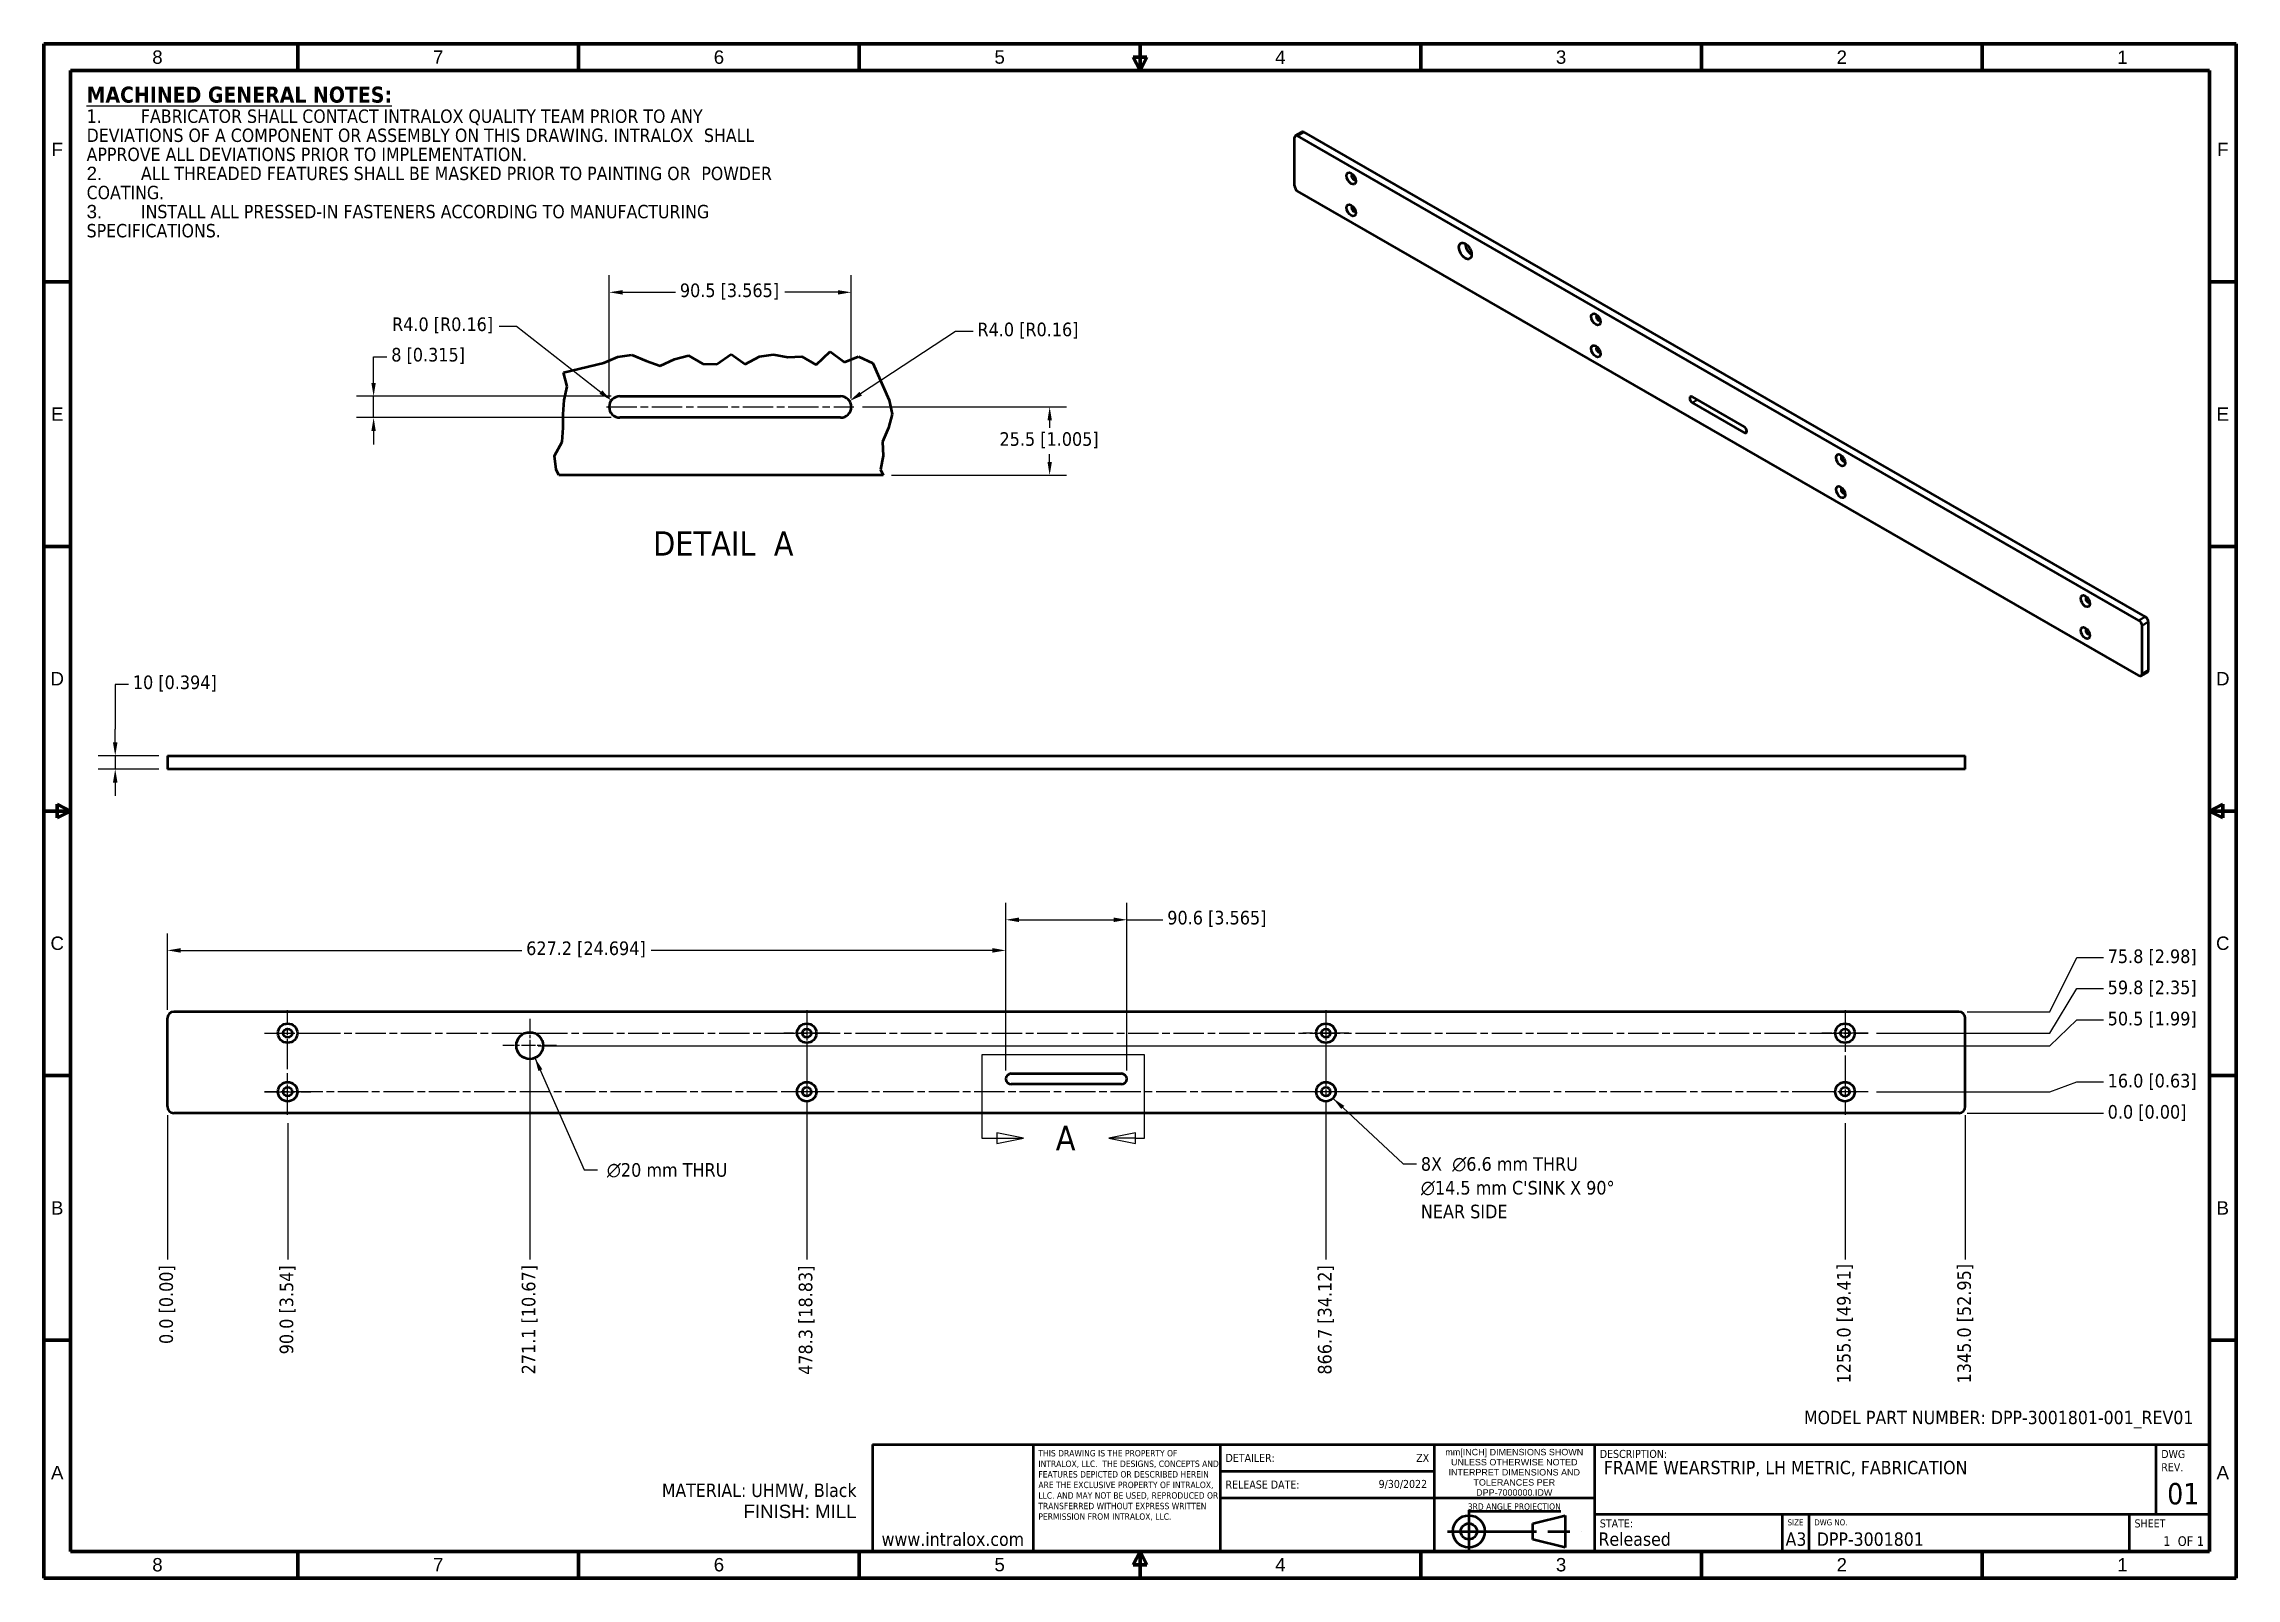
# Model space of a CAD drawing. Header units: millimetres. Extents: x 20 to 1660, y 20 to 1168.
import ezdxf

# ---------------------------------------------------------------- set-up
doc = ezdxf.new("R2010")
doc.units = ezdxf.units.MM
doc.header["$LTSCALE"] = 4
doc.linetypes.add('CHAIN', pattern=[0.7087, 0.4724, -0.0591, 0.1181, -0.0591])
for name, color, linetype, lineweight in [('Border (ISO)', 7, 'Continuous', 70), ('Break Line (ISO)', 7, 'Continuous', 50), ('Center Mark (ISO)', 7, 'Continuous', 25), ('Centerline (ISO)', 7, 'Continuous', 25), ('Detail Boundary (ISO)', 7, 'Continuous', 25), ('Dimension (ISO)', 7, 'Continuous', 25), ('Symbol (ISO)', 7, 'Continuous', 25), ('Title (ISO)', 7, 'Continuous', 50), ('Visible (ISO)', 7, 'Continuous', 50), ('Visible Narrow (ISO)', 7, 'Continuous', 35)]:
    doc.layers.add(name, color=color, linetype=linetype, lineweight=lineweight)
doc.styles.add('ILOX Border Text (2.5)', font='arial.ttf')
doc.styles.add('Label Text (ANSI)', font='tahoma.ttf')
doc.styles.add('Note Text (ANSI)', font='tahoma.ttf')
doc.styles.add('Note Text (ISO)', font='tahoma.ttf')
doc.styles.add('Text Style208', font='tahoma.ttf')
doc.styles.add('Text Style228', font='tahoma.ttf')
doc.styles.add('Text Style229', font='tahoma.ttf')
doc.dimstyles.new('INTRALOX ALIGNED x.x [x.xx] mm-inch', dxfattribs={"dimscale": 4, "dimtxt": 2.54, "dimasz": 2.5, "dimexe": 3.175, "dimexo": 1.5875, "dimgap": 0.8, "dimtad": 0, "dimtih": 1, "dimtoh": 1, "dimdec": 1, "dimrnd": 1e-08, "dimzin": 0, "dimdsep": 46, "dimtxsty": 'Note Text (ANSI)', "dimcen": 0.09, "dimdle": 10, "dimclrd": 256, "dimclre": 256, "dimclrt": 256, "dimadec": 0, "dimazin": 0, "dimtfac": 1.2, "dimtmove": 0, "dimatfit": 3, "dimfxl": 1, "dimtolj": 1, "dimtzin": 0, "dimlwd": -1, "dimlwe": -1, "dimarcsym": 0})
doc.dimstyles.new('INTRALOX HOLE CALLOUT [metric]$7', dxfattribs={"dimscale": 4, "dimtxt": 2.54, "dimasz": 2.5, "dimexe": 3.175, "dimexo": 1.5875, "dimgap": 0.8, "dimtad": 0, "dimtih": 1, "dimtoh": 1, "dimdec": 1, "dimrnd": 1e-08, "dimdsep": 46, "dimtxsty": 'Note Text (ANSI)', "dimcen": 0.09, "dimdle": 10, "dimclrd": 256, "dimclre": 256, "dimclrt": 256, "dimadec": 0, "dimazin": 2, "dimtfac": 1.2, "dimtmove": 0, "dimatfit": 3, "dimfxl": 1, "dimtolj": 1, "dimtzin": 0, "dimlwd": -1, "dimlwe": -1, "dimarcsym": 0})
doc.dimstyles.new('INTRALOX x.x [x.xx] mm-inch', dxfattribs={"dimscale": 4, "dimtxt": 2.54, "dimasz": 2.5, "dimexe": 3.175, "dimexo": 1.5875, "dimgap": 0.8, "dimtad": 0, "dimtih": 1, "dimtoh": 1, "dimdec": 1, "dimrnd": 1e-08, "dimzin": 0, "dimdsep": 46, "dimtxsty": 'Note Text (ANSI)', "dimcen": 0.09, "dimdle": 10, "dimclrd": 256, "dimclre": 256, "dimclrt": 256, "dimadec": 0, "dimazin": 0, "dimtfac": 1.2, "dimtmove": 0, "dimatfit": 3, "dimfxl": 1, "dimtolj": 1, "dimtzin": 0, "dimlwd": -1, "dimlwe": -1, "dimarcsym": 0})
doc.dimstyles.new('INTRALOX x.xx [x.xxx] mm-inch', dxfattribs={"dimscale": 4, "dimtxt": 2.54, "dimasz": 2.5, "dimexe": 3.175, "dimexo": 1.5875, "dimgap": 0.8, "dimtad": 0, "dimtih": 1, "dimtoh": 1, "dimdec": 1, "dimrnd": 1e-08, "dimdsep": 46, "dimtxsty": 'Note Text (ANSI)', "dimcen": 0.09, "dimdle": 17.78, "dimclrd": 256, "dimclre": 256, "dimclrt": 256, "dimadec": 0, "dimazin": 0, "dimtfac": 1.2, "dimtmove": 0, "dimatfit": 3, "dimfxl": 1, "dimtolj": 1, "dimtzin": 0, "dimlwd": -1, "dimlwe": -1, "dimarcsym": 0})

msp = doc.modelspace()

# ---------------------------------------------------------------- texts
at = {"layer": 'Symbol (ISO)', "insert": (475.78, 785.04), "char_height": 18.288, "attachment_point": 7, "style": 'Label Text (ANSI)'}
msp.add_mtext('DETAIL  A', dxfattribs=at)
at = {"layer": 'Symbol (ISO)', "char_height": 10.16, "attachment_point": 1, "style": 'Note Text (ANSI)'}
for s, insert, width, line_spacing_factor in [('{ \\fAIGDT|b0|i0;\\H10.1600;n\\fTahoma|b0|i0;\\H10.1600;20 mm THRU}', (437.34, 330.54), 99.6048, 0.4445), ("{8X  \\fAIGDT|b0|i0;\\H10.1600;n\\fTahoma|b0|i0;\\H10.1600;6.6 mm THRU\\P\\fAIGDT|b0|i0;\\H10.1600;n\\fTahoma|b0|i0;\\H10.1600;14.5 mm C'SINK X 90°\\PNEAR SIDE}", (1050.11, 334.99), 152.7339, 1.05)]:
    msp.add_mtext(s, dxfattribs=dict(at, insert=insert, width=width, line_spacing_factor=line_spacing_factor))

# ---------------------------------------------------------------- blocks, each defined once
blk = doc.blocks.new('Borders ILOX - A3')
at = {"layer": 'Border (ISO)'}
for p, q in [((5, 292), (415, 292)), ((5, 292), (5, 5)), ((52.5, 287), (52.5, 292)), ((105, 287), (105, 292)), ((157.5, 287), (157.5, 292)), ((210, 287), (210, 292)), ((262.5, 287), (262.5, 292)), ((315, 287), (315, 292)), ((367.5, 287), (367.5, 292)), ((415, 292), (415, 5)), ((10, 287), (410, 287)), ((208.75, 289.5), (211.25, 289.5)), ((210, 287), (208.75, 289.5)), ((210, 287), (211.25, 289.5)), ((410, 287), (410, 10)), ((10, 287), (10, 10)), ((10, 247.5), (5, 247.5)), ((410, 247.5), (415, 247.5)), ((10, 198), (5, 198)), ((410, 198), (415, 198)), ((10, 148.5), (5, 148.5)), ((7.5, 147.25), (7.5, 149.75)), ((10, 148.5), (7.5, 149.75)), ((10, 148.5), (7.5, 147.25)), ((410, 148.5), (412.5, 149.75)), ((410, 148.5), (415, 148.5)), ((410, 148.5), (412.5, 147.25)), ((412.5, 149.75), (412.5, 147.25)), ((10, 99), (5, 99)), ((410, 99), (415, 99)), ((10, 49.5), (5, 49.5)), ((410, 49.5), (415, 49.5)), ((10, 10), (410, 10)), ((52.5, 10), (52.5, 5)), ((105, 10), (105, 5)), ((157.5, 10), (157.5, 5)), ((210, 10), (208.75, 7.5)), ((210, 10), (210, 5)), ((210, 10), (211.25, 7.5)), ((262.5, 10), (262.5, 5)), ((315, 10), (315, 5)), ((367.5, 10), (367.5, 5)), ((5, 5), (415, 5)), ((211.25, 7.5), (208.75, 7.5))]:
    blk.add_line(p, q, dxfattribs=at)
at = {"layer": 'Symbol (ISO)', "char_height": 2.5, "attachment_point": 5, "style": 'ILOX Border Text (2.5)'}
for s, insert in [('8', (26.25, 289.5)), ('7', (78.75, 289.52)), ('6', (131.25, 289.5)), ('5', (183.75, 289.52)), ('4', (236.25, 289.5)), ('3', (288.75, 289.5)), ('2', (341.25, 289.5)), ('1', (393.75, 289.5)), ('\\fArial|b0|i0;F', (7.5, 272.25)), ('\\fArial|b0|i0;F', (412.5, 272.25)), ('\\fArial|b0|i0;E', (7.5, 222.75)), ('\\fArial|b0|i0;E', (412.5, 222.75)), ('\\fArial|b0|i0;D', (7.5, 173.25)), ('\\fArial|b0|i0;D', (412.5, 173.25)), ('\\fArial|b0|i0;C', (7.5, 123.75)), ('\\fArial|b0|i0;C', (412.5, 123.75)), ('\\fArial|b0|i0;B', (7.5, 74.25)), ('\\fArial|b0|i0;B', (412.5, 74.25)), ('\\fArial|b0|i0;A', (7.5, 24.75)), ('\\fArial|b0|i0;A', (412.5, 24.75)), ('8', (26.25, 7.5)), ('7', (78.75, 7.52)), ('6', (131.25, 7.5)), ('5', (183.75, 7.52)), ('4', (236.25, 7.5)), ('3', (288.75, 7.5)), ('2', (341.25, 7.5)), ('1', (393.75, 7.5))]:
    blk.add_mtext(s, dxfattribs=dict(at, insert=insert))
blk = doc.blocks.new('Title Blocks ILOX - A3 Fab')
at = {"layer": 'Title (ISO)'}
for p, q in [((154.94, 48.57), (404.94, 48.57)), ((154.94, 48.57), (154.94, 28.57)), ((184.94, 48.57), (184.94, 28.57)), ((219.94, 48.57), (219.94, 28.57)), ((259.94, 48.57), (259.94, 28.57)), ((289.94, 48.57), (289.94, 28.57)), ((394.94, 48.57), (394.94, 35.57)), ((404.94, 48.57), (404.94, 28.57)), ((219.94, 43.57), (259.94, 43.57)), ((219.94, 38.57), (259.94, 38.57)), ((259.94, 38.57), (289.94, 38.57)), ((278.44, 33.82), (284.44, 35.32)), ((278.44, 30.82), (278.44, 33.82)), ((284.44, 35.32), (284.44, 29.32)), ((289.94, 35.57), (404.94, 35.57)), ((325.05, 35.57), (325.05, 28.57)), ((330.05, 35.57), (330.05, 28.57)), ((389.94, 35.57), (389.94, 28.57)), ((284.44, 29.32), (278.44, 30.82)), ((154.94, 28.57), (404.94, 28.57))]:
    blk.add_line(p, q, dxfattribs=at)
at = {"layer": 'Title (ISO)', "linetype": 'CHAIN', "ltscale": 4.93862}
blk.add_line((266.44, 35.82), (266.44, 28.82), dxfattribs=at)
at = {"layer": 'Title (ISO)', "linetype": 'CHAIN', "ltscale": 8.818964}
blk.add_line((262.44, 32.32), (287.44, 32.32), dxfattribs=at)
at = {"layer": 'Title (ISO)'}
for radius in [3, 1.5]:
    blk.add_circle((266.44, 32.32), radius, dxfattribs=at)
at = {"layer": 'Title (ISO)', "char_height": 1.2}
for s, insert, width, attachment_point, line_spacing_factor, style in [('\\fTahoma|b0|i0;\\H1.2000;THIS DRAWING IS THE PROPERTY OF INTRALOX, LLC.  THE DESIGNS, CONCEPTS AND FEATURES DEPICTED OR DESCRIBED HEREIN ARE THE EXCLUSIVE PROPERTY OF INTRALOX, LLC. AND MAY NOT BE USED, REPRODUCED OR TRANSFERRED WITHOUT EXPRESS WRITTEN PERMISSION FROM INTRALOX, LLC.', (185.94, 47.55), 33.6498, 1, 0.987884, 'Note Text (ISO)'), ('\\fArial|b0|i0;\\H1.2000;mm[INCH] DIMENSIONS SHOWN\\P\\fArial|b0|i0;\\H1.2000;UNLESS OTHERWISE NOTED INTERPRET DIMENSIONS AND TOLERANCES PER\\fTahoma|b0|i0;\\H1.2000;\\P\\fArial|b0|i0;\\H1.2000;DPP-7000000.IDW', (274.94, 43.37), 31.3085, 5, 0.944221, 'Note Text (ANSI)')]:
    blk.add_mtext(s, dxfattribs=dict(at, insert=insert, width=width, attachment_point=attachment_point, line_spacing_factor=line_spacing_factor, style=style))
at = {"layer": 'Title (ISO)', "style": 'Note Text (ISO)'}
for s, insert, char_height, attachment_point in [('\\fTahoma|b0|i0;\\H1.5000;DETAILER:', (220.94, 46.07), 1.5, 4), ('\\fTahoma|b0|i0;\\H1.5000;DESCRIPTION:', (290.94, 47.57), 1.5, 1), ('\\fTahoma|b0|i0;\\H1.5000;RELEASE DATE:', (220.94, 41.07), 1.5, 4), ('\\fTahoma|b0|i0;\\H1.2000;\\L3RD ANGLE PROJECTION', (274.94, 37.57), 1.2, 2), ('\\fTahoma|b0|i0;\\H1.1176;SIZE', (326.05, 34.57), 1.1176, 1), ('\\fTahoma|b0|i0;\\H1.1176;DWG NO.', (331.05, 34.57), 1.1176, 1), ('\\fTahoma|b0|i0;\\H1.5000;SHEET', (390.94, 34.57), 1.5, 1), ('\\fTahoma|b0|i0;\\H2.5000;www.intralox.com', (169.94, 29.57), 2.5, 8), ('\\fTahoma|b0|i0;\\H1.8000;1  OF 1 ', (403.94, 29.57), 1.8, 9)]:
    blk.add_mtext(s, dxfattribs=dict(at, insert=insert, char_height=char_height, attachment_point=attachment_point))
at = {"layer": 'Title (ISO)', "insert": (395.94, 47.55), "char_height": 1.5, "attachment_point": 1, "line_spacing_factor": 0.987884, "style": 'Note Text (ISO)'}
blk.add_mtext('\\fTahoma|b0|i0;\\H1.5000;DWG\\P\\fTahoma|b0|i0;\\H1.5000;REV.', dxfattribs=at)
at = {"layer": 'Title (ISO)', "insert": (290.94, 34.57), "char_height": 1.5, "width": 6.6819, "attachment_point": 1, "style": 'Note Text (ISO)'}
blk.add_mtext('\\fTahoma|b0|i0;\\H1.5000;STATE:', dxfattribs=at)
at = {"layer": 'Title (ISO)'}
for tag, p, height, style in [('AUTHOR_001', (256.6, 45.32), 1.5, 'Text Style228'), ('DESCRIPTION_001', (291.69, 43.02), 2.5, 'Text Style208'), ('SavedDate_001', (249.57, 40.45), 1.5, 'Text Style228'), ('PTC_WM_REVISION_001', (397.05, 37.38), 4, 'Text Style229'), ('PTC_WM_LIFECYCLE_STATE_001', (290.69, 29.63), 2.5, 'Text Style208'), ('Sheet_Size_001', (325.68, 29.63), 2.5, 'Text Style208'), ('PART_NUMBER_001', (331.51, 29.63), 2.5, 'Text Style208')]:
    blk.add_attdef(tag, p, '', height=height, dxfattribs=dict(at, style=style))
blk = doc.blocks.new('FAB_MACHINED_NOTES')
at = {"layer": 'Symbol (ISO)', "insert": (3, -3), "char_height": 2.54, "width": 129.3404, "attachment_point": 1, "line_spacing_factor": 0.856247, "style": 'Note Text (ISO)'}
blk.add_mtext('{\\fTahoma|b1|i0|c0|p34;\\H1.1811x;\\LMACHINED GENERAL NOTES:  \\l\\P\\fTahoma|b0|i0|c0|p34;\\H0.83333x;1.^IFABRICATOR SHALL CONTACT INTRALOX QUALITY TEAM PRIOR TO ANY \\H1.2488x; \\H0.80077x;DEVIATIONS OF A COMPONENT OR ASSEMBLY ON THIS DRAWING. INTRALOX \\H1.12424x; \\H0.88949x;SHALL APPROVE ALL DEVIATIONS PRIOR TO IMPLEMENTATION.\\H1.14188x; \\H0.87575x;\\P\\fArial|b0|i0|c0|p34;2.^I\\fTahoma|b0|i0|c0|p34;ALL THREADED FEATURES SHALL BE MASKED PRIOR TO PAINTING OR \\H1.13938x; \\H0.87767x;POWDER COATING.\\fArial|b0|i0|c0|p34;\\H1.13974x; \\H0.87739x;\\P3.^I\\fTahoma|b0|i0|c0|p34;INSTALL ALL PRESSED-IN FASTENERS ACCORDING TO MANUFACTURING \\H1.13969x; \\H0.87743x;SPECIFICATIONS.\\H1.1397x; }', dxfattribs=at)
blk = doc.blocks.new('Material_Finish_1')
at = {"layer": 'Symbol (ISO)', "insert": (-3, 6.21), "char_height": 2.5, "attachment_point": 9, "line_spacing_factor": 0.945724, "style": 'Note Text (ISO)'}
blk.add_mtext('\\fTahoma|b0|i0;\\H2.5000;MATERIAL: UHMW, Black \\P\\fArial|b0|i0;\\H2.5000;FINISH: MILL', dxfattribs=at)
blk = doc.blocks.new('MODEL_REV_1')
at = {"layer": 'Symbol (ISO)', "insert": (-3, 3), "char_height": 2.5, "attachment_point": 9, "style": 'Note Text (ISO)'}
blk.add_mtext('\\fTahoma|b0|i0;\\H2.5000;MODEL PART NUMBER: DPP-3001801-001_REV01 ', dxfattribs=at)
blk = doc.blocks.new('*D31')
at = {"layer": 'Defpoints', "color": 0, "transparency": 16777216}
for p in [(112.4, 372.8), (112.4, 372.8), (112.4, 258.4)]:
    blk.add_point(p, dxfattribs=at)
at = {"layer": 'Dimension (ISO)', "transparency": 16777216}
blk.add_line((112.4, 366.4), (112.4, 258.4), dxfattribs=at)
at = {"layer": 'Dimension (ISO)', "transparency": 16777216, "insert": (112.4, 195.2), "char_height": 10.16, "attachment_point": 4, "rotation": 90, "style": 'Note Text (ANSI)'}
blk.add_mtext('\\A1;0.0 [0.00]', dxfattribs=at)
blk = doc.blocks.new('*D32')
at = {"layer": 'Defpoints', "color": 0, "transparency": 16777216}
for p in [(112.4, 372.8), (202.4, 366.7), (202.4, 258.4)]:
    blk.add_point(p, dxfattribs=at)
at = {"layer": 'Dimension (ISO)', "transparency": 16777216}
blk.add_line((202.4, 360.4), (202.4, 258.4), dxfattribs=at)
at = {"layer": 'Dimension (ISO)', "transparency": 16777216, "insert": (202.4, 187.5), "char_height": 10.16, "attachment_point": 4, "rotation": 90, "style": 'Note Text (ANSI)'}
blk.add_mtext('\\A1;90.0 [3.54]', dxfattribs=at)
blk = doc.blocks.new('*D33')
at = {"layer": 'Defpoints', "color": 0, "transparency": 16777216}
for p in [(383.5, 418.4), (112.4, 372.8), (383.5, 258.4)]:
    blk.add_point(p, dxfattribs=at)
at = {"layer": 'Dimension (ISO)', "transparency": 16777216}
blk.add_line((383.5, 412.1), (383.5, 258.4), dxfattribs=at)
at = {"layer": 'Dimension (ISO)', "transparency": 16777216, "insert": (383.5, 172.5), "char_height": 10.16, "attachment_point": 4, "rotation": 90, "style": 'Note Text (ANSI)'}
blk.add_mtext('\\A1;271.1 [10.67]', dxfattribs=at)
blk = doc.blocks.new('*D34')
at = {"layer": 'Defpoints', "color": 0, "transparency": 16777216}
for p in [(590.7, 384), (112.4, 372.8), (590.7, 258.4)]:
    blk.add_point(p, dxfattribs=at)
at = {"layer": 'Dimension (ISO)', "transparency": 16777216}
blk.add_line((590.7, 377.6), (590.7, 258.4), dxfattribs=at)
at = {"layer": 'Dimension (ISO)', "transparency": 16777216, "insert": (590.7, 172.1), "char_height": 10.16, "attachment_point": 4, "rotation": 90, "style": 'Note Text (ANSI)'}
blk.add_mtext('\\A1;478.3 [18.83]', dxfattribs=at)
blk = doc.blocks.new('*D35')
at = {"layer": 'Defpoints', "color": 0, "transparency": 16777216}
for p in [(979.1, 384), (112.4, 372.8), (979.1, 258.4)]:
    blk.add_point(p, dxfattribs=at)
at = {"layer": 'Dimension (ISO)', "transparency": 16777216}
blk.add_line((979.1, 377.6), (979.1, 258.4), dxfattribs=at)
at = {"layer": 'Dimension (ISO)', "transparency": 16777216, "insert": (979.1, 172.3), "char_height": 10.16, "attachment_point": 4, "rotation": 90, "style": 'Note Text (ANSI)'}
blk.add_mtext('\\A1;866.7 [34.12]', dxfattribs=at)
blk = doc.blocks.new('*D36')
at = {"layer": 'Defpoints', "color": 0, "transparency": 16777216}
for p in [(112.4, 372.8), (1367.4, 366.7), (1367.4, 258.4)]:
    blk.add_point(p, dxfattribs=at)
at = {"layer": 'Dimension (ISO)', "transparency": 16777216}
blk.add_line((1367.4, 360.4), (1367.4, 258.4), dxfattribs=at)
at = {"layer": 'Dimension (ISO)', "transparency": 16777216, "insert": (1367.4, 165.7), "char_height": 10.16, "attachment_point": 4, "rotation": 90, "style": 'Note Text (ANSI)'}
blk.add_mtext('\\A1;1255.0 [49.41]', dxfattribs=at)
blk = doc.blocks.new('*D37')
at = {"layer": 'Defpoints', "color": 0, "transparency": 16777216}
for p in [(112.4, 372.8), (1457.4, 372.8), (1457.4, 258.4)]:
    blk.add_point(p, dxfattribs=at)
at = {"layer": 'Dimension (ISO)', "transparency": 16777216}
blk.add_line((1457.4, 366.4), (1457.4, 258.4), dxfattribs=at)
at = {"layer": 'Dimension (ISO)', "transparency": 16777216, "insert": (1457.4, 165.7), "char_height": 10.16, "attachment_point": 4, "rotation": 90, "style": 'Note Text (ANSI)'}
blk.add_mtext('\\A1;1345.0 [52.95]', dxfattribs=at)
blk = doc.blocks.new('*D38')
at = {"layer": 'Defpoints', "color": 0, "transparency": 16777216}
for p in [(1452.6, 368), (1452.6, 368), (1560.7, 368)]:
    blk.add_point(p, dxfattribs=at)
at = {"layer": 'Dimension (ISO)', "transparency": 16777216}
blk.add_line((1458.9, 368), (1560.7, 368), dxfattribs=at)
at = {"layer": 'Dimension (ISO)', "transparency": 16777216, "insert": (1563.9, 368), "char_height": 10.16, "attachment_point": 4, "style": 'Note Text (ANSI)'}
blk.add_mtext('\\A1;0.0 [0.00]', dxfattribs=at)
blk = doc.blocks.new('*D39')
at = {"layer": 'Defpoints', "color": 0, "transparency": 16777216}
for p in [(1384.6, 384), (1560.7, 391.3), (1452.6, 368)]:
    blk.add_point(p, dxfattribs=at)
at = {"layer": 'Dimension (ISO)', "transparency": 16777216}
for p, q in [((1391, 384), (1520.7, 384)), ((1520.7, 384), (1540.7, 391.3)), ((1540.7, 391.3), (1560.7, 391.3))]:
    blk.add_line(p, q, dxfattribs=at)
at = {"layer": 'Dimension (ISO)', "transparency": 16777216, "insert": (1563.9, 391.3), "char_height": 10.16, "attachment_point": 4, "style": 'Note Text (ANSI)'}
blk.add_mtext('\\A1;16.0 [0.63]', dxfattribs=at)
blk = doc.blocks.new('*D40')
at = {"layer": 'Defpoints', "color": 0, "transparency": 16777216}
for p in [(1560.7, 461.1), (1384.6, 427.8), (1452.6, 368)]:
    blk.add_point(p, dxfattribs=at)
at = {"layer": 'Dimension (ISO)', "transparency": 16777216}
for p, q in [((1520.7, 427.8), (1540.7, 461.1)), ((1540.7, 461.1), (1560.7, 461.1)), ((1391, 427.8), (1520.7, 427.8))]:
    blk.add_line(p, q, dxfattribs=at)
at = {"layer": 'Dimension (ISO)', "transparency": 16777216, "insert": (1563.9, 461.1), "char_height": 10.16, "attachment_point": 4, "style": 'Note Text (ANSI)'}
blk.add_mtext('\\A1;59.8 [2.35]', dxfattribs=at)
blk = doc.blocks.new('*D41')
at = {"layer": 'Defpoints', "color": 0, "transparency": 16777216}
for p in [(1560.7, 484.4), (1452.6, 443.8), (1452.6, 368)]:
    blk.add_point(p, dxfattribs=at)
at = {"layer": 'Dimension (ISO)', "transparency": 16777216}
for p, q in [((1520.7, 443.8), (1540.7, 484.4)), ((1540.7, 484.4), (1560.7, 484.4)), ((1458.9, 443.8), (1520.7, 443.8))]:
    blk.add_line(p, q, dxfattribs=at)
at = {"layer": 'Dimension (ISO)', "transparency": 16777216, "insert": (1563.9, 484.4), "char_height": 10.16, "attachment_point": 4, "style": 'Note Text (ANSI)'}
blk.add_mtext('\\A1;75.8 [2.98]', dxfattribs=at)
blk = doc.blocks.new('*D42')
at = {"layer": 'Defpoints', "color": 0, "transparency": 16777216}
for p in [(1560.7, 437.8), (383.5, 418.4), (1452.6, 368)]:
    blk.add_point(p, dxfattribs=at)
at = {"layer": 'Dimension (ISO)', "transparency": 16777216}
for p, q in [((1520.7, 418.4), (1540.7, 437.8)), ((1540.7, 437.8), (1560.7, 437.8)), ((389.8, 418.4), (1520.7, 418.4))]:
    blk.add_line(p, q, dxfattribs=at)
at = {"layer": 'Dimension (ISO)', "transparency": 16777216, "insert": (1563.9, 437.8), "char_height": 10.16, "attachment_point": 4, "style": 'Note Text (ANSI)'}
blk.add_mtext('\\A1;50.5 [1.99]', dxfattribs=at)
blk = doc.blocks.new('*D43')
at = {"layer": 'Defpoints', "color": 0, "transparency": 16777216}
for p in [(739.6, 489.7), (112.4, 438.9), (739.6, 393.5)]:
    blk.add_point(p, dxfattribs=at)
at = {"layer": 'Dimension (ISO)', "transparency": 16777216}
for p, q in [((112.4, 445.3), (112.4, 502.4)), ((739.6, 399.8), (739.6, 502.4)), ((122.4, 489.7), (377.6, 489.7)), ((729.6, 489.7), (474.4, 489.7))]:
    blk.add_line(p, q, dxfattribs=at)
for points in [[(122.4, 491.4), (122.4, 488), (112.4, 489.7)], [(729.6, 491.4), (729.6, 488), (739.6, 489.7)]]:
    blk.add_solid(points, dxfattribs=at)
at = {"layer": 'Dimension (ISO)', "transparency": 16777216, "insert": (380.8, 496.4), "char_height": 10.16, "attachment_point": 1, "style": 'Note Text (ANSI)'}
blk.add_mtext('\\A1;627.2 [24.694]', dxfattribs=at)
blk = doc.blocks.new('*D44')
at = {"layer": 'Defpoints', "color": 0, "transparency": 16777216}
for p in [(830.2, 512.6), (739.6, 393.5), (830.2, 393.5)]:
    blk.add_point(p, dxfattribs=at)
at = {"layer": 'Dimension (ISO)', "transparency": 16777216}
for p, q in [((739.6, 399.8), (739.6, 525.3)), ((830.2, 399.8), (830.2, 525.3)), ((749.6, 512.6), (820.2, 512.6)), ((830.2, 512.6), (857.2, 512.6))]:
    blk.add_line(p, q, dxfattribs=at)
for points in [[(749.6, 514.3), (749.6, 510.9), (739.6, 512.6)], [(820.2, 514.3), (820.2, 510.9), (830.2, 512.6)]]:
    blk.add_solid(points, dxfattribs=at)
at = {"layer": 'Dimension (ISO)', "transparency": 16777216, "insert": (860.4, 519.3), "char_height": 10.16, "attachment_point": 1, "style": 'Note Text (ANSI)'}
blk.add_mtext('\\A1;90.6 [3.565]', dxfattribs=at)
blk = doc.blocks.new('2dDetail0')
at = {"layer": 'Detail Boundary (ISO)', "linetype": 'Continuous'}
for p, q in [((188.21, 87.33), (183.21, 88.33)), ((183.21, 88.33), (183.21, 86.33)), ((183.21, 87.33), (188.21, 87.33)), ((183.21, 86.33), (188.21, 87.33)), ((209.18, 88.33), (204.18, 87.33)), ((209.18, 87.33), (204.18, 87.33)), ((204.18, 87.33), (209.18, 86.33)), ((209.18, 86.33), (209.18, 88.33))]:
    blk.add_line(p, q, dxfattribs=at)
at = {"layer": 'Detail Boundary (ISO)', "flags": 128}
blk.add_lwpolyline([(209.18, 87.33), (210.87, 87.33), (210.87, 102.89), (180.42, 102.89), (180.42, 87.33), (183.21, 87.33)], dxfattribs=at)
at = {"layer": 'Detail Boundary (ISO)', "linetype": 'Continuous', "flags": 128}
for points in [[(183.21, 86.33), (188.21, 87.33), (183.21, 88.33), (183.21, 86.33)], [(209.18, 88.33), (204.18, 87.33), (209.18, 86.33), (209.18, 88.33)]]:
    blk.add_lwpolyline(points, dxfattribs=at)
at = {"layer": 'Detail Boundary (ISO)'}
for points in [[(183.21, 86.33), (188.21, 87.33), (183.21, 88.33), (183.21, 86.33)], [(209.18, 88.33), (204.18, 87.33), (209.18, 86.33), (209.18, 88.33)]]:
    blk.add_solid(points, dxfattribs=at)
at = {"layer": 'Detail Boundary (ISO)', "insert": (194.25, 85.04), "char_height": 4.57, "attachment_point": 7, "style": 'Label Text (ANSI)'}
blk.add_mtext('A', dxfattribs=at)
blk = doc.blocks.new('*D46')
at = {"layer": 'Defpoints', "color": 0, "transparency": 16777216}
for p in [(626, 896.3), (647.8, 845.2), (772.4, 845.2)]:
    blk.add_point(p, dxfattribs=at)
at = {"layer": 'Dimension (ISO)', "transparency": 16777216}
for p, q in [((632.3, 896.3), (785.1, 896.3)), ((772.4, 886.3), (772.4, 880.6)), ((772.4, 855.2), (772.4, 860.9)), ((654.1, 845.2), (785.1, 845.2))]:
    blk.add_line(p, q, dxfattribs=at)
for points in [[(770.8, 886.3), (774.1, 886.3), (772.4, 896.3)], [(770.8, 855.2), (774.1, 855.2), (772.4, 845.2)]]:
    blk.add_solid(points, dxfattribs=at)
at = {"layer": 'Dimension (ISO)', "transparency": 16777216, "insert": (734.9, 877.4), "char_height": 10.16, "attachment_point": 1, "style": 'Note Text (ANSI)'}
blk.add_mtext('\\A1;25.5 [1.005]', dxfattribs=at)
blk = doc.blocks.new('*D47')
at = {"layer": 'Defpoints', "color": 0, "transparency": 16777216}
for p in [(444.6, 901.2), (450.9, 896.3)]:
    blk.add_point(p, dxfattribs=at)
at = {"layer": 'Dimension (ISO)', "transparency": 16777216}
for p, q in [((360.6, 956.7), (373.6, 956.7)), ((373.6, 956.7), (436.7, 907.4))]:
    blk.add_line(p, q, dxfattribs=at)
blk.add_solid([(437.7, 908.7), (435.7, 906.1), (444.6, 901.2)], dxfattribs=at)
at = {"layer": 'Dimension (ISO)', "transparency": 16777216, "insert": (280.5, 963.3), "char_height": 10.16, "attachment_point": 1, "style": 'Note Text (ANSI)'}
blk.add_mtext('\\A1;R4.0 [R0.16]', dxfattribs=at)
blk = doc.blocks.new('*D48')
at = {"layer": 'Defpoints', "color": 0, "transparency": 16777216}
for p in [(616, 896.3), (622.7, 900.7)]:
    blk.add_point(p, dxfattribs=at)
at = {"layer": 'Dimension (ISO)', "transparency": 16777216}
for p, q in [((702.1, 952.7), (631, 906.2)), ((715.2, 952.7), (702.1, 952.7))]:
    blk.add_line(p, q, dxfattribs=at)
blk.add_solid([(630.1, 907.6), (632, 904.8), (622.7, 900.7)], dxfattribs=at)
at = {"layer": 'Dimension (ISO)', "transparency": 16777216, "insert": (718.4, 959.4), "char_height": 10.16, "attachment_point": 1, "style": 'Note Text (ANSI)'}
blk.add_mtext('\\A1;R4.0 [R0.16]', dxfattribs=at)
blk = doc.blocks.new('*D49')
at = {"layer": 'Defpoints', "color": 0, "transparency": 16777216}
for p in [(450.9, 904.3), (266.7, 888.3), (450.9, 888.3)]:
    blk.add_point(p, dxfattribs=at)
at = {"layer": 'Dimension (ISO)', "transparency": 16777216}
for p, q in [((266.7, 914.3), (266.7, 933.9)), ((266.7, 933.9), (276.7, 933.9)), ((444.5, 904.3), (254, 904.3)), ((266.7, 888.3), (266.7, 904.3)), ((444.5, 888.3), (254, 888.3)), ((266.7, 878.3), (266.7, 868.3))]:
    blk.add_line(p, q, dxfattribs=at)
for points in [[(265, 914.3), (268.3, 914.3), (266.7, 904.3)], [(265, 878.3), (268.3, 878.3), (266.7, 888.3)]]:
    blk.add_solid(points, dxfattribs=at)
at = {"layer": 'Dimension (ISO)', "transparency": 16777216, "insert": (279.9, 940.5), "char_height": 10.16, "attachment_point": 1, "style": 'Note Text (ANSI)'}
blk.add_mtext('\\A1;8 [0.315]', dxfattribs=at)
blk = doc.blocks.new('*D50')
at = {"layer": 'Defpoints', "color": 0, "transparency": 16777216}
for p in [(73.4, 625.3), (112.4, 635.3), (112.4, 625.3)]:
    blk.add_point(p, dxfattribs=at)
at = {"layer": 'Dimension (ISO)', "transparency": 16777216}
for p, q in [((83.4, 688.7), (73.4, 688.7)), ((73.4, 688.7), (73.4, 655.3)), ((73.4, 645.3), (73.4, 655.3)), ((106, 635.3), (60.7, 635.3)), ((106, 625.3), (60.7, 625.3)), ((73.4, 635.3), (73.4, 625.3)), ((73.4, 615.3), (73.4, 605.3))]:
    blk.add_line(p, q, dxfattribs=at)
for points in [[(71.7, 645.3), (75.1, 645.3), (73.4, 635.3)], [(71.7, 615.3), (75.1, 615.3), (73.4, 625.3)]]:
    blk.add_solid(points, dxfattribs=at)
at = {"layer": 'Dimension (ISO)', "transparency": 16777216, "insert": (86.6, 695.4), "char_height": 10.16, "attachment_point": 1, "style": 'Note Text (ANSI)'}
blk.add_mtext('\\A1;10 [0.394]', dxfattribs=at)
blk = doc.blocks.new('*D51')
at = {"layer": 'Defpoints', "color": 0, "transparency": 16777216}
for p in [(624, 982.1), (442.9, 896.3), (624, 896.3)]:
    blk.add_point(p, dxfattribs=at)
at = {"layer": 'Dimension (ISO)', "transparency": 16777216}
for p, q in [((442.9, 902.6), (442.9, 994.8)), ((624, 902.6), (624, 994.8)), ((452.9, 982.1), (492.6, 982.1)), ((614, 982.1), (574.3, 982.1))]:
    blk.add_line(p, q, dxfattribs=at)
for points in [[(452.9, 983.7), (452.9, 980.4), (442.9, 982.1)], [(614, 983.7), (614, 980.4), (624, 982.1)]]:
    blk.add_solid(points, dxfattribs=at)
at = {"layer": 'Dimension (ISO)', "transparency": 16777216, "insert": (495.8, 988.7), "char_height": 10.16, "attachment_point": 1, "style": 'Note Text (ANSI)'}
blk.add_mtext('\\A1;90.5 [3.565]', dxfattribs=at)

# ---------------------------------------------------------------- dimensions: what is measured, and where the dimension line sits
at = {"layer": 'Dimension (ISO)'}
for base, p1, p2, angle, override, picture, middle in [((623.98587049, 982.07847408), (442.88587049, 896.29928822), (623.98587049, 896.29928822), 180, {"dimgap": 0.8, "dimtih": 0, "dimtoh": 0, "dimdec": 1, "dimlfac": 0.5, "dimtol": 0, "dimlim": 0, "dimtp": 0, "dimtm": 0, "dimtdec": 2, "dimtofl": 0, "dimatfit": 1}, '*D51', (533.43587049, 982.07847408)), ((266.67, 888.3), (450.89, 904.3), (450.89, 888.3), 270, {"dimgap": 0.8, "dimdec": 1, "dimlfac": 0.5, "dimtol": 0, "dimlim": 0, "dimtp": 0, "dimtm": 0, "dimtdec": 2, "dimtofl": 1, "dimatfit": 1}, '*D49', (307.77, 933.87)), ((772.45, 845.25), (625.99, 896.3), (647.77, 845.25), 270, {"dimgap": 0.8, "dimdec": 1, "dimlfac": 0.5, "dimtol": 0, "dimlim": 0, "dimtp": 0, "dimtm": 0, "dimtdec": 2, "dimtofl": 0, "dimatfit": 1}, '*D46', (772.45, 870.77)), ((73.41, 625.29), (112.39, 635.29), (112.39, 625.29), 90, {"dimgap": 0.8, "dimdec": 1, "dimtol": 0, "dimlim": 0, "dimtp": 0, "dimtm": 0, "dimtdec": 2, "dimtofl": 1, "dimtmove": 1, "dimatfit": 1}, '*D50', (74.43, 688.72)), ((830.16375684, 512.615759), (739.61375684, 393.495759), (830.16375684, 393.495759), 180, {"dimgap": 0.8, "dimtih": 0, "dimtoh": 0, "dimdec": 1, "dimtol": 0, "dimlim": 0, "dimtp": 0, "dimtm": 0, "dimtdec": 2, "dimtofl": 0, "dimatfit": 2}, '*D44', (898.02085812, 512.615759)), ((739.61, 489.7), (112.39, 438.94), (739.61, 393.5), 180, {"dimgap": 0.8, "dimtih": 0, "dimtoh": 0, "dimdec": 1, "dimtol": 0, "dimlim": 0, "dimtp": 0, "dimtm": 0, "dimtdec": 2, "dimtofl": 0, "dimatfit": 1}, '*D43', (426, 489.7))]:
    dim = msp.add_linear_dim(base=base, p1=p1, p2=p2, angle=angle, dimstyle='INTRALOX x.xx [x.xxx] mm-inch', override=override, dxfattribs=at)
    dim.commit()
    dim.dimension.update_dxf_attribs({"geometry": picture, "text_midpoint": middle, "dimtype": 160})
for center, mpoint, picture, middle in [((450.89, 896.3), (444.58, 901.23), '*D47', (318.94, 956.69)), ((615.99, 896.3), (622.68, 900.69), '*D48', (756.78, 952.74))]:
    dim = msp.add_radius_dim(center=center, mpoint=mpoint, dimstyle='INTRALOX x.x [x.xx] mm-inch', override={"dimgap": 0.8, "dimdec": 1, "dimlfac": 0.5, "dimcen": 0, "dimtol": 0, "dimlim": 0, "dimtp": 0, "dimtm": 0, "dimtdec": 2, "dimtofl": 0}, dxfattribs=at)
    dim.commit()
    dim.dimension.update_dxf_attribs({"geometry": picture, "text_midpoint": middle, "dimtype": 164})
for feature_location, offset, dtype, origin, picture, middle in [((1452.56, 443.77), (108.1, 40.64), 0, (1452.56, 367.97), '*D41', (1597.61, 484.41)), ((1384.64, 427.77), (176.02, 33.35), 0, (1452.56, 367.97), '*D40', (1597.52, 461.13)), ((383.47, 418.44), (1177.19, 19.4), 0, (1452.56, 367.97), '*D42', (1597.52, 437.84)), ((383.47, 418.44), (0, -160.03), 1, (112.39, 372.8), '*D33', (383.47, 213.86)), ((1384.64, 383.97), (176.02, 7.29), 0, (1452.56, 367.97), '*D39', (1597.17, 391.26)), ((590.72, 383.97), (0, -125.57), 1, (112.39, 372.8), '*D34', (590.72, 213.63)), ((979.06, 383.97), (0, -125.57), 1, (112.39, 372.8), '*D35', (979.06, 213.75)), ((1452.56275684, 367.970759), (108.1, 0), 0, (1452.56275684, 367.970759), '*D38', (1593.84806177, 367.970759)), ((112.38875684, 372.796759), (0, -114.39276419), 1, (112.38875684, 372.796759), '*D31', (112.38875684, 225.21868987)), ((202.39, 366.72), (0, -108.32), 1, (112.39, 372.8), '*D32', (202.39, 221.35)), ((1367.39, 366.72), (0, -108.32), 1, (112.39, 372.8), '*D36', (1367.39, 210.45)), ((1457.39, 372.8), (0, -114.39), 1, (112.39, 372.8), '*D37', (1457.39, 210.45))]:
    dim = msp.add_ordinate_dim(feature_location=feature_location, offset=offset, dtype=dtype, origin=origin, dimstyle='INTRALOX ALIGNED x.x [x.xx] mm-inch', override={"dimgap": 0.8, "dimtad": 0, "dimdec": 1, "dimtol": 0, "dimlim": 0, "dimtp": 0, "dimtm": 0, "dimtdec": 2}, dxfattribs=at)
    dim.commit()
    dim.dimension.update_dxf_attribs({"geometry": picture, "text_midpoint": middle})

# ---------------------------------------------------------------- linework, layer by layer
at = {"layer": 'Break Line (ISO)'}
for p, q in [((449.39, 933.78), (459.98, 935.43)), ((459.98, 935.43), (470.57, 930.88)), ((523.52, 928.39), (534.11, 935.79)), ((534.11, 935.79), (544.7, 928.43)), ((555.29, 934.02), (565.88, 935.45)), ((565.88, 935.45), (576.47, 933.58)), ((597.65, 927.93), (608.24, 937.9)), ((608.24, 937.9), (618.84, 929.73)), ((408.69, 922.07), (438.8, 929.37)), ((411.42, 911.7), (408.69, 922.07)), ((438.8, 929.37), (449.39, 933.78)), ((470.57, 930.88), (481.16, 927.11)), ((481.16, 927.11), (491.75, 932.1)), ((491.75, 932.1), (502.34, 934.76)), ((502.34, 934.76), (512.93, 928.5)), ((512.93, 928.5), (523.52, 928.39)), ((544.7, 928.43), (555.29, 934.02)), ((576.47, 933.58), (587.06, 934.08)), ((587.06, 934.08), (597.65, 927.93)), ((618.84, 929.73), (629.43, 934.11)), ((629.43, 934.11), (640.02, 929.08)), ((640.02, 929.08), (652.27, 901.32)), ((409.15, 901.32), (411.42, 911.7)), ((408.43, 880.57), (408.46, 890.95)), ((408.46, 890.95), (409.15, 901.32)), ((654.52, 890.95), (651.93, 880.57)), ((652.27, 901.32), (654.52, 890.95)), ((402.11, 859.82), (407.77, 870.2)), ((407.77, 870.2), (408.43, 880.57)), ((651.93, 880.57), (647.36, 870.2)), ((647.36, 870.2), (647.87, 859.82)), ((403.22, 849.45), (402.11, 859.82)), ((647.87, 859.82), (645.98, 849.45)), ((405.31, 845.25), (403.22, 849.45)), ((645.98, 849.45), (647.77, 845.25))]:
    msp.add_line(p, q, dxfattribs=at)
at = {"layer": 'Center Mark (ISO)', "linetype": 'CHAIN', "ltscale": 4.791306}
for p, q in [((590.72, 445.02), (590.72, 410.52)), ((979.06, 445.02), (979.06, 410.52)), ((185.14, 427.77), (219.64, 427.77)), ((607.97, 427.77), (573.47, 427.77)), ((996.31, 427.77), (961.81, 427.77)), ((1384.64, 427.77), (1350.14, 427.77)), ((185.14, 383.97), (219.64, 383.97)), ((607.97, 383.97), (573.47, 383.97)), ((996.31, 383.97), (961.81, 383.97)), ((1384.64, 383.97), (1350.14, 383.97))]:
    msp.add_line(p, q, dxfattribs=at)
at = {"layer": 'Center Mark (ISO)', "linetype": 'CHAIN', "ltscale": 5.555153}
for p, q in [((383.47, 438.44), (383.47, 398.44)), ((403.47, 418.44), (363.47, 418.44))]:
    msp.add_line(p, q, dxfattribs=at)
at = {"layer": 'Centerline (ISO)', "linetype": 'CHAIN', "ltscale": 11.993792}
for p, q in [((440.89, 896.3), (625.99, 896.3)), ((202.39, 366.72), (202.39, 445.02)), ((590.72, 445.02), (590.72, 366.72)), ((979.06, 445.02), (979.06, 366.72)), ((1367.39, 445.02), (1367.39, 366.72)), ((185.14, 427.77), (1384.64, 427.77)), ((1384.64, 383.97), (185.14, 383.97))]:
    msp.add_line(p, q, dxfattribs=at)
at = {"layer": 'Visible (ISO)'}
for p, q in [((956.22, 1099.31), (960.93, 1102.02)), ((1587.31, 736.65), (957.82, 1099.15)), ((962.54, 1101.86), (1592.02, 739.36)), ((955.55, 1061.77), (955.55, 1097.83)), ((1587.31, 695.34), (957.82, 1057.83)), ((450.89, 904.3), (615.99, 904.3)), ((1253.11, 903.88), (1292.02, 881.47)), ((615.99, 888.3), (450.89, 888.3)), ((1292.02, 877.11), (1253.11, 899.52)), ((647.77, 845.25), (405.31, 845.25)), ((1589.59, 696.66), (1589.59, 732.71)), ((1594.3, 735.42), (1594.3, 699.37)), ((1588.92, 695.18), (1593.63, 697.89)), ((112.39, 635.29), (117.21, 635.29)), ((112.39, 635.29), (112.39, 625.29)), ((117.21, 625.29), (112.39, 625.29)), ((117.21, 635.29), (1452.56, 635.29)), ((1452.56, 625.29), (117.21, 625.29)), ((1452.56, 635.29), (1457.39, 635.29)), ((1457.39, 625.29), (1452.56, 625.29)), ((1457.39, 625.29), (1457.39, 635.29)), ((1452.56, 443.77), (117.21, 443.77)), ((112.39, 372.8), (112.39, 438.94)), ((1457.39, 372.8), (1457.39, 438.94)), ((743.61, 397.5), (826.16, 397.5)), ((826.16, 389.5), (743.61, 389.5)), ((1452.56, 367.97), (117.21, 367.97))]:
    msp.add_line(p, q, dxfattribs=at)
for centre, radius in [((202.39, 427.77), 7.25), ((202.39, 427.77), 3.3), ((383.47, 418.44), 10), ((590.72, 427.77), 7.25), ((590.72, 427.77), 3.3), ((979.06, 427.77), 7.25), ((979.06, 427.77), 3.3), ((1367.39, 427.77), 7.25), ((1367.39, 427.77), 3.3), ((202.39, 383.97), 7.25), ((202.39, 383.97), 3.3), ((590.72, 383.97), 7.25), ((590.72, 383.97), 3.3), ((979.06, 383.97), 7.25), ((979.06, 383.97), 3.3), ((1367.39, 383.97), 7.25), ((1367.39, 383.97), 3.3)]:
    msp.add_circle(centre, radius, dxfattribs=at)
for centre, radius, start, end in [((450.89, 896.3), 8, 90, 270), ((615.99, 896.3), 8, 270, 90), ((117.21, 438.94), 4.83, 90, 180), ((1452.56, 438.94), 4.83, 0, 90), ((743.61, 393.5), 4, 90, 270), ((826.16, 393.5), 4, 270, 90), ((117.21, 372.8), 4.83, 180, 270), ((1452.56, 372.8), 4.83, 270, 0)]:
    msp.add_arc(centre, radius, start, end, dxfattribs=at)
for centre, major_axis, start_param, end_param in [((957.82, 1096.52), (-1.61, 2.79), 5.4997209, 7.0705172), ((962.54, 1099.23), (-1.61, 2.79), 5.4997209, 6.2831853), ((999.84, 1068.38), (1.1, -1.91), 2.8497373, 6.5750406), ((957.82, 1060.46), (-1.61, 2.79), 0.7873319, 2.3581282), ((999.84, 1044.51), (-1.1, 1.91), 5.99133, 9.7166333), ((1088.05, 1015.77), (3.33, -5.78), 3.9250646, 5.4997134), ((1182.9, 962.96), (1.1, -1.91), 2.8497373, 6.5750406), ((1182.9, 939.09), (-1.1, 1.91), 5.99133, 9.7166333), ((1253.11, 901.7), (-1.33, 2.31), 5.4997209, 8.6413135), ((1292.02, 879.29), (1.33, -2.31), 5.4997209, 8.6413135), ((1365.96, 857.54), (1.1, -1.91), 2.8497373, 6.5750406), ((1365.96, 833.67), (-1.1, 1.91), 5.99133, 9.7166333), ((1549.02, 752.12), (1.1, -1.91), 2.8497373, 6.5750406), ((1592.02, 736.73), (-1.61, 2.79), 3.9289245, 5.4997209), ((1549.02, 728.25), (-1.1, 1.91), 5.99133, 9.7166333), ((1587.31, 734.02), (1.61, -2.79), 0.7873319, 2.3581282), ((1587.31, 697.97), (1.61, -2.79), 5.4997209, 7.0705172), ((1592.02, 700.68), (1.61, -2.79), 0, 0.7873319)]:
    msp.add_ellipse(centre, major_axis=major_axis, ratio=0.5780931, start_param=start_param, end_param=end_param, dxfattribs=at)
for centre, major_axis in [((997.97, 1067.31), (2.41, -4.19)), ((997.97, 1043.43), (2.41, -4.19)), ((1083.34, 1013.06), (3.33, -5.78)), ((1181.04, 961.89), (2.41, -4.19)), ((1181.04, 938.01), (2.41, -4.19)), ((1364.1, 856.47), (2.41, -4.19)), ((1364.1, 832.6), (2.41, -4.19)), ((1547.16, 751.05), (2.41, -4.19)), ((1547.16, 727.18), (2.41, -4.19))]:
    msp.add_ellipse(centre, major_axis=major_axis, ratio=0.5780931, dxfattribs=at)
at = {"layer": 'Visible Narrow (ISO)'}
for p, q in [((957.82, 1099.15), (962.54, 1101.86)), ((1253.11, 899.52), (1256.89, 901.7)), ((1292.02, 877.11), (1293.91, 878.2)), ((1592.02, 739.36), (1587.31, 736.65)), ((1589.59, 732.71), (1594.3, 735.42)), ((1594.3, 699.37), (1589.59, 696.66))]:
    msp.add_line(p, q, dxfattribs=at)

# ---------------------------------------------------------------- block references
at = {"xscale": 4, "yscale": 4, "zscale": 4}
for name, p in [('Borders ILOX - A3', (0, 0)), ('FAB_MACHINED_NOTES', (40, 1148)), ('MODEL_REV_1', (1640, 120)), ('Material_Finish_1', (640, 40))]:
    msp.add_blockref(name, p, dxfattribs=at)
msp.add_blockref('Title Blocks ILOX - A3 Fab', (20.22, -74.3), dxfattribs=at).add_auto_attribs({'Sheet_Size_001': 'A3', 'DESCRIPTION_001': 'FRAME WEARSTRIP, LH METRIC, FABRICATION', 'PART_NUMBER_001': 'DPP-3001801', 'PTC_WM_REVISION_001': '01', 'PTC_WM_LIFECYCLE_STATE_001': 'Released', 'AUTHOR_001': 'ZX', 'SavedDate_001': '9/30/2022'})
at = {"layer": 'Detail Boundary (ISO)', "xscale": 4, "yscale": 4, "zscale": 4}
msp.add_blockref('2dDetail0', (0, 0), dxfattribs=at)

msp.set_redraw_order([(e.dxf.handle, doc.entitydb.next_handle()) for e in msp.query("TEXT MTEXT ATTDEF DIMENSION ARC_DIMENSION")])  # texts and dimensions are drawn at this point

# ---------------------------------------------------------------- leaders
at = {"layer": 'Symbol (ISO)', "annotation_type": 0, "has_hookline": 1, "hookline_direction": 0}
for points, text_width in [([(387.39, 409.24), (424.14, 325.46), (434.14, 325.46)], 98.06), ([(984.37, 379.04), (1036.91, 329.91), (1046.91, 329.91)], 150.17)]:
    msp.add_leader(points, dimstyle='INTRALOX HOLE CALLOUT [metric]$7', override={"dimtad": 0}, dxfattribs=dict(at, text_width=text_width))

doc.saveas('drawing.dxf')
